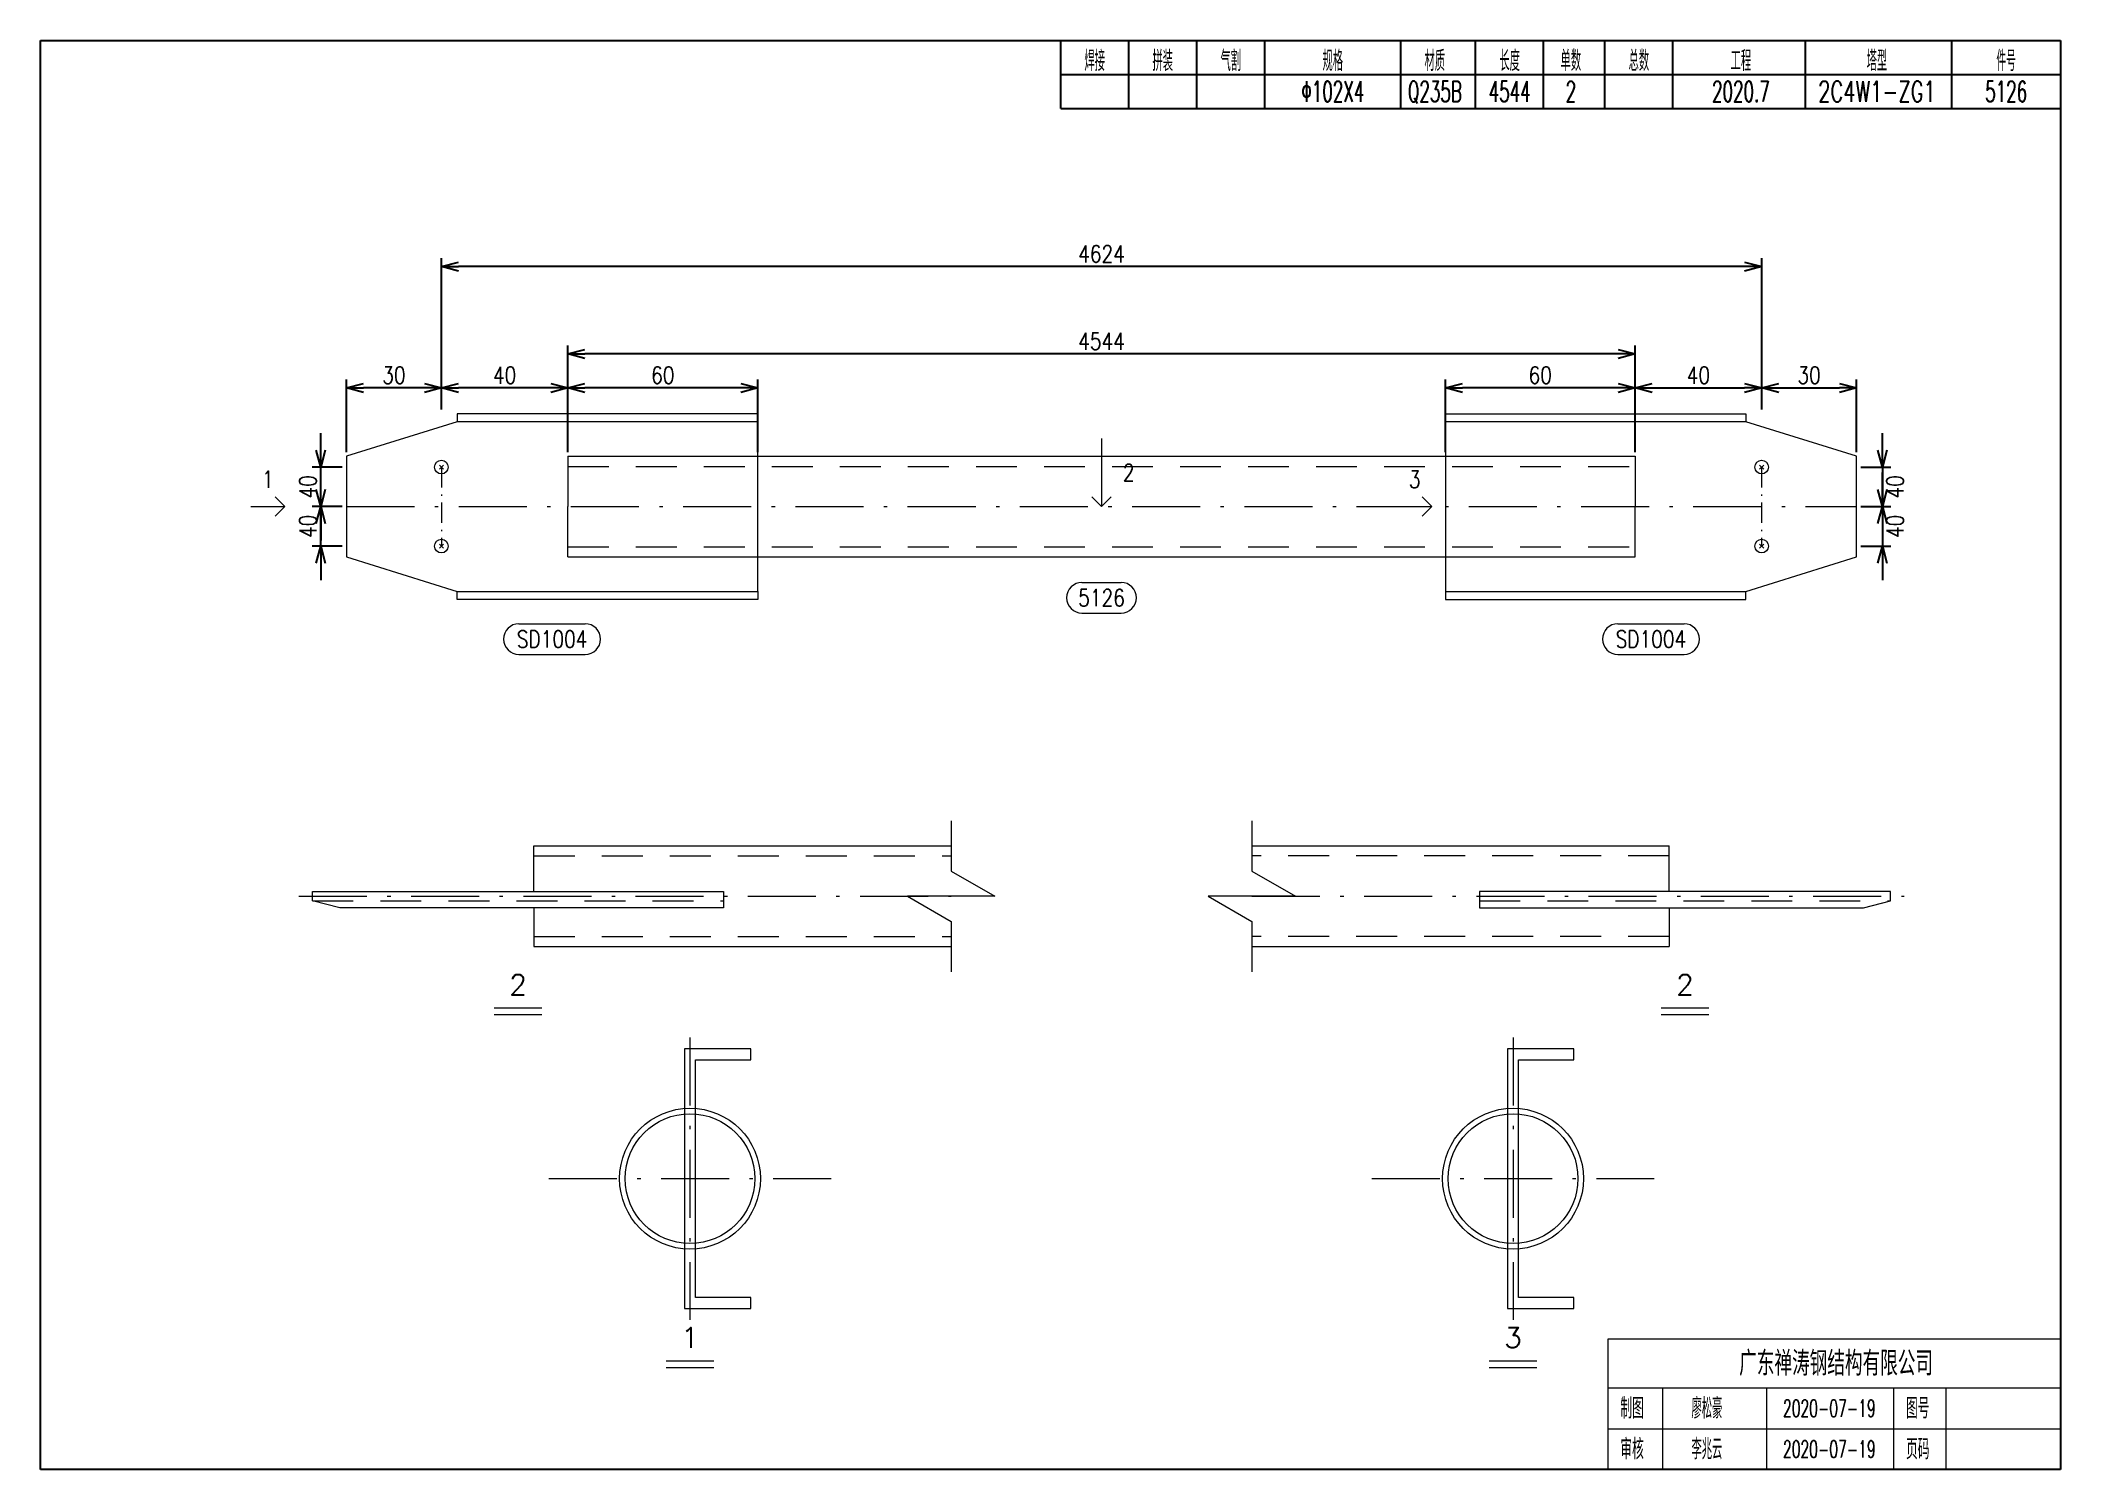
# Model space of a CAD drawing. Extents: x 154981 to 165753, y -86801 to -82885.
# Drawn here: x 159243.1 to 159540.1, y -84766.7 to -84556.7 of the extents above; entities that cross this region are included whole.
import ezdxf
from ezdxf.enums import TextEntityAlignment as Align

# ---------------------------------------------------------------- set-up
doc = ezdxf.new("R2010")
doc.units = 0
doc.header["$MEASUREMENT"] = 0
for name, pattern in [('一点画线', [5.2, 3, -1, 0.2, -1]), ('长一点画线', [16.5, 10, -3, 0.5, -3]), ('长虚线', [10, 6, -4])]:
    doc.linetypes.add(name, pattern=pattern)
doc.layers.get('0').update_dxf_attribs({"linetype": 'CONTINUOUS', "lineweight": 25})
doc.layers.get('Defpoints').update_dxf_attribs({"linetype": 'CONTINUOUS'})
doc.layers.add('4', color=7, linetype='CONTINUOUS', lineweight=25)
doc.layers.add('5', color=7, linetype='CONTINUOUS', lineweight=25)
doc.styles.add('DimFont', font='simplex.shx', dxfattribs={"width": 0.8, "bigfont": 'gbhzfs.shx'})
doc.styles.get("Standard").update_dxf_attribs({"font": 'simplex.shx', "width": 0.7, "height": 3, "bigfont": 'gbhzfs.shx'})
doc.dimstyles.new('DHDxfDimStyleOpen30', dxfattribs={"dimtxt": 2.5, "dimasz": 2.5, "dimexe": 1.25, "dimexo": 0.625, "dimtad": 2, "dimtxsty": 'DimFont', "dimblk": 'OPEN30', "dimblk1": 'OPEN30', "dimblk2": 'OPEN30', "dimcen": 2.5, "dimadec": 0, "dimazin": 0, "dimtfac": 1, "dimtmove": 0, "dimatfit": 3, "dimfxl": 0, "dimarcsym": 0})

msp = doc.modelspace()

# ---------------------------------------------------------------- texts
at = {"layer": '4', "color": 1, "linetype": 'Continuous', "lineweight": 25}
for s, width, p in [('焊接', 0.7, (159398.11666, -84559.66733)), ('拼装', 0.7, (159408.11666, -84559.66733)), ('气割', 0.7, (159418.11666, -84559.66733)), ('规格', 0.7, (159433.11666, -84559.66733)), ('材质', 0.7, (159448.11666, -84559.66733)), ('长度', 0.7, (159459.11666, -84559.66733)), ('单数', 0.7, (159468.11666, -84559.66733)), ('总数', 0.7, (159478.11666, -84559.66733)), ('工程', 0.7, (159493.11666, -84559.66733)), ('塔型', 0.7, (159513.11666, -84559.66733)), ('件号', 0.6, (159532.11666, -84559.66733)), ('Φ102X4', 0.6, (159433.11666, -84564.16733)), ('Q235B', 0.6, (159448.11666, -84564.16733)), ('4544', 0.6, (159459.11666, -84564.16733)), ('2', 0.6, (159468.11666, -84564.16733)), ('2020.7', 0.6, (159493.11666, -84564.16733)), ('2C4W1-ZG1', 0.7, (159513.11666, -84564.16733)), ('5126', 0.6, (159532.11666, -84564.16733))]:
    msp.add_text(s, height=3, dxfattribs=dict(at, width=width)).set_placement(p, align=Align.MIDDLE_CENTER)
at = {"layer": '4', "color": 1, "linetype": 'Continuous', "lineweight": 13}
msp.add_text('广东禅涛钢结构有限公司', height=3.6, dxfattribs=at).set_placement((159507.11666, -84751.06733), align=Align.MIDDLE_CENTER)
for s, height, width, p in [('制图', 3, 0.8, (159477.11666, -84757.66733)), ('廖松豪', 3, 0.7, (159488.11666, -84757.66733)), ('2020-07-19', 2.5, 0.6, (159506.11666, -84757.66733)), ('图号', 3, 0.8, (159519.11666, -84757.66733)), ('审核', 3, 0.8, (159477.11666, -84763.66733)), ('李兆云', 3, 0.7, (159488.11666, -84763.66733)), ('2020-07-19', 2.5, 0.6, (159506.11666, -84763.66733)), ('页码', 3, 0.8, (159519.11666, -84763.66733))]:
    msp.add_text(s, height=height, dxfattribs=dict(at, width=width)).set_placement(p, align=Align.MIDDLE_CENTER)
at = {"layer": '5', "color": 6, "linetype": 'Continuous', "lineweight": 13, "width": 0.8}
for s, p in [('1', (159276.54666, -84621.16733)), ('2', (159403.11666, -84620.16733)), ('3', (159445.16666, -84621.16733)), ('5126', (159399.11666, -84638.56233)), ('SD1004', (159318.34166, -84644.63733)), ('SD1004', (159479.89166, -84644.63733))]:
    msp.add_text(s, height=2.5, dxfattribs=at).set_placement(p, align=Align.MIDDLE_CENTER)
at = {"layer": '5', "color": 7, "linetype": 'Continuous', "lineweight": 13}
for s, p in [('2', (159313.34166, -84697.81233)), ('2', (159484.89166, -84697.81233)), ('1', (159338.61666, -84749.66733)), ('3', (159459.61666, -84749.66733))]:
    msp.add_text(s, height=3, dxfattribs=at).set_placement(p, align=Align.BOTTOM_CENTER)

# ---------------------------------------------------------------- blocks, each defined once
blk = doc.blocks.new('_OPEN30')
at = {"color": 0, "linetype": 'ByBlock', "lineweight": -2}
for p, q in [((-1, 0.27), (0, 0)), ((0, 0), (-1, -0.27)), ((0, 0), (-1, 0))]:
    blk.add_line(p, q, dxfattribs=at)
blk = doc.blocks.new('*D10')
at = {"layer": '5', "color": 3, "linetype": 'Continuous', "lineweight": -2}
for p, q in [((159302.07, -84610.91), (159302.07, -84588.66)), ((159493.67, -84589.91), (159304.57, -84589.91)), ((159496.17, -84610.91), (159496.17, -84588.66))]:
    blk.add_line(p, q, dxfattribs=at)
at = {"layer": 'Defpoints', "color": 0, "linetype": 'Continuous'}
for p in [(159302.07, -84589.91), (159302.07, -84611.54), (159496.17, -84611.54)]:
    blk.add_point(p, dxfattribs=at)
at = {"layer": '5', "color": 3, "linetype": 'Continuous', "lineweight": -2, "xscale": 2.5, "yscale": 2.5, "zscale": 2.5, "rotation": 180}
blk.add_blockref('_OPEN30', (159302.07, -84589.91), dxfattribs=at)
at = {"layer": '5', "color": 3, "linetype": 'Continuous', "lineweight": -2, "xscale": 2.5, "yscale": 2.5, "zscale": 2.5}
blk.add_blockref('_OPEN30', (159496.17, -84589.91), dxfattribs=at)
at = {"layer": '5', "color": 6, "linetype": 'Continuous', "lineweight": 13, "insert": (159399.12, -84588.03), "char_height": 2.5, "attachment_point": 5, "line_spacing_factor": 0.6, "style": 'DimFont'}
blk.add_mtext('4624', dxfattribs=at)
blk = doc.blocks.new('*D11')
at = {"layer": '5', "color": 3, "linetype": 'Continuous', "lineweight": -2}
for p, q in [((159320.67, -84617.15), (159320.67, -84601.49)), ((159475.07, -84602.74), (159323.17, -84602.74)), ((159477.57, -84617.15), (159477.57, -84601.49))]:
    blk.add_line(p, q, dxfattribs=at)
at = {"layer": 'Defpoints', "color": 0, "linetype": 'Continuous'}
for p in [(159320.67, -84602.74), (159320.67, -84617.77), (159477.57, -84617.77)]:
    blk.add_point(p, dxfattribs=at)
at = {"layer": '5', "color": 3, "linetype": 'Continuous', "lineweight": -2, "xscale": 2.5, "yscale": 2.5, "zscale": 2.5, "rotation": 180}
blk.add_blockref('_OPEN30', (159320.67, -84602.74), dxfattribs=at)
at = {"layer": '5', "color": 3, "linetype": 'Continuous', "lineweight": -2, "xscale": 2.5, "yscale": 2.5, "zscale": 2.5}
blk.add_blockref('_OPEN30', (159477.57, -84602.74), dxfattribs=at)
at = {"layer": '5', "color": 6, "linetype": 'Continuous', "lineweight": 13, "insert": (159399.12, -84600.86), "char_height": 2.5, "attachment_point": 5, "line_spacing_factor": 0.6, "style": 'DimFont'}
blk.add_mtext('4544', dxfattribs=at)
blk = doc.blocks.new('*D12')
at = {"layer": '5', "color": 3, "linetype": 'Continuous', "lineweight": -2}
for p, q in [((159513.92, -84616.87), (159513.92, -84614.37)), ((159510.74, -84619.37), (159515.17, -84619.37)), ((159513.92, -84619.37), (159513.92, -84625.17)), ((159510.74, -84625.17), (159515.17, -84625.17)), ((159513.92, -84627.67), (159513.92, -84630.17))]:
    blk.add_line(p, q, dxfattribs=at)
at = {"layer": 'Defpoints', "color": 0, "linetype": 'Continuous'}
for p in [(159510.12, -84619.37), (159510.12, -84625.17), (159513.92, -84625.17)]:
    blk.add_point(p, dxfattribs=at)
at = {"layer": '5', "color": 3, "linetype": 'Continuous', "lineweight": -2, "xscale": 2.5, "yscale": 2.5, "zscale": 2.5}
for p, rotation in [((159513.92, -84619.37), 270), ((159513.92, -84625.17), 90)]:
    blk.add_blockref('_OPEN30', p, dxfattribs=dict(at, rotation=rotation))
at = {"layer": '5', "color": 6, "linetype": 'Continuous', "lineweight": 13, "insert": (159515.79, -84622.27), "char_height": 2.5, "attachment_point": 5, "rotation": 90, "line_spacing_factor": 0.6, "style": 'DimFont'}
blk.add_mtext('40', dxfattribs=at)
blk = doc.blocks.new('*D13')
at = {"layer": '5', "color": 3, "linetype": 'Continuous', "lineweight": -2}
for p, q in [((159513.92, -84622.67), (159513.92, -84620.17)), ((159510.74, -84625.17), (159515.17, -84625.17)), ((159513.92, -84625.17), (159513.92, -84630.97)), ((159510.74, -84630.97), (159515.17, -84630.97)), ((159513.92, -84633.47), (159513.92, -84635.97))]:
    blk.add_line(p, q, dxfattribs=at)
at = {"layer": 'Defpoints', "color": 0, "linetype": 'Continuous'}
for p in [(159510.12, -84625.17), (159510.12, -84630.97), (159513.92, -84630.97)]:
    blk.add_point(p, dxfattribs=at)
at = {"layer": '5', "color": 3, "linetype": 'Continuous', "lineweight": -2, "xscale": 2.5, "yscale": 2.5, "zscale": 2.5}
for p, rotation in [((159513.92, -84625.17), 270), ((159513.92, -84630.97), 90)]:
    blk.add_blockref('_OPEN30', p, dxfattribs=dict(at, rotation=rotation))
at = {"layer": '5', "color": 6, "linetype": 'Continuous', "lineweight": 13, "insert": (159515.79, -84628.07), "char_height": 2.5, "attachment_point": 5, "rotation": 90, "line_spacing_factor": 0.6, "style": 'DimFont'}
blk.add_mtext('40', dxfattribs=at)
blk = doc.blocks.new('*D14')
at = {"layer": '5', "color": 3, "linetype": 'Continuous', "lineweight": -2}
for p, q in [((159496.17, -84610.91), (159496.17, -84606.49)), ((159498.67, -84607.74), (159507.62, -84607.74)), ((159510.12, -84617.15), (159510.12, -84606.49))]:
    blk.add_line(p, q, dxfattribs=at)
at = {"layer": 'Defpoints', "color": 0, "linetype": 'Continuous'}
for p in [(159510.12, -84607.74), (159496.17, -84611.54), (159510.12, -84617.77)]:
    blk.add_point(p, dxfattribs=at)
at = {"layer": '5', "color": 3, "linetype": 'Continuous', "lineweight": -2, "xscale": 2.5, "yscale": 2.5, "zscale": 2.5, "rotation": 180}
blk.add_blockref('_OPEN30', (159496.17, -84607.74), dxfattribs=at)
at = {"layer": '5', "color": 3, "linetype": 'Continuous', "lineweight": -2, "xscale": 2.5, "yscale": 2.5, "zscale": 2.5}
blk.add_blockref('_OPEN30', (159510.12, -84607.74), dxfattribs=at)
at = {"layer": '5', "color": 6, "linetype": 'Continuous', "lineweight": 13, "insert": (159503.14, -84605.86), "char_height": 2.5, "attachment_point": 5, "line_spacing_factor": 0.6, "style": 'DimFont'}
blk.add_mtext('30', dxfattribs=at)
blk = doc.blocks.new('*D15')
at = {"layer": '5', "color": 3, "linetype": 'Continuous', "lineweight": -2}
for p, q in [((159477.57, -84617.15), (159477.57, -84606.49)), ((159480.07, -84607.74), (159493.67, -84607.74)), ((159496.17, -84610.91), (159496.17, -84606.49))]:
    blk.add_line(p, q, dxfattribs=at)
at = {"layer": 'Defpoints', "color": 0, "linetype": 'Continuous'}
for p in [(159496.17, -84607.74), (159496.17, -84611.54), (159477.57, -84617.77)]:
    blk.add_point(p, dxfattribs=at)
at = {"layer": '5', "color": 3, "linetype": 'Continuous', "lineweight": -2, "xscale": 2.5, "yscale": 2.5, "zscale": 2.5, "rotation": 180}
blk.add_blockref('_OPEN30', (159477.57, -84607.74), dxfattribs=at)
at = {"layer": '5', "color": 3, "linetype": 'Continuous', "lineweight": -2, "xscale": 2.5, "yscale": 2.5, "zscale": 2.5}
blk.add_blockref('_OPEN30', (159496.17, -84607.74), dxfattribs=at)
at = {"layer": '5', "color": 6, "linetype": 'Continuous', "lineweight": 13, "insert": (159486.87, -84605.86), "char_height": 2.5, "attachment_point": 5, "line_spacing_factor": 0.6, "style": 'DimFont'}
blk.add_mtext('40', dxfattribs=at)
blk = doc.blocks.new('*D16')
at = {"layer": '5', "color": 3, "linetype": 'Continuous', "lineweight": -2}
for p, q in [((159449.67, -84617.15), (159449.67, -84606.49)), ((159475.07, -84607.74), (159452.17, -84607.74)), ((159477.57, -84617.15), (159477.57, -84606.49))]:
    blk.add_line(p, q, dxfattribs=at)
at = {"layer": 'Defpoints', "color": 0, "linetype": 'Continuous'}
for p in [(159449.67, -84607.74), (159449.67, -84617.77), (159477.57, -84617.77)]:
    blk.add_point(p, dxfattribs=at)
at = {"layer": '5', "color": 3, "linetype": 'Continuous', "lineweight": -2, "xscale": 2.5, "yscale": 2.5, "zscale": 2.5, "rotation": 180}
blk.add_blockref('_OPEN30', (159449.67, -84607.74), dxfattribs=at)
at = {"layer": '5', "color": 3, "linetype": 'Continuous', "lineweight": -2, "xscale": 2.5, "yscale": 2.5, "zscale": 2.5}
blk.add_blockref('_OPEN30', (159477.57, -84607.74), dxfattribs=at)
at = {"layer": '5', "color": 6, "linetype": 'Continuous', "lineweight": 13, "insert": (159463.62, -84605.86), "char_height": 2.5, "attachment_point": 5, "line_spacing_factor": 0.6, "style": 'DimFont'}
blk.add_mtext('60', dxfattribs=at)
blk = doc.blocks.new('*D17')
at = {"layer": '5', "color": 3, "linetype": 'Continuous', "lineweight": -2}
for p, q in [((159284.32, -84616.87), (159284.32, -84614.37)), ((159287.49, -84619.37), (159283.07, -84619.37)), ((159284.32, -84625.17), (159284.32, -84619.37)), ((159287.49, -84625.17), (159283.07, -84625.17)), ((159284.32, -84627.67), (159284.32, -84630.17))]:
    blk.add_line(p, q, dxfattribs=at)
at = {"layer": 'Defpoints', "color": 0, "linetype": 'Continuous'}
for p in [(159284.32, -84619.37), (159288.12, -84619.37), (159288.12, -84625.17)]:
    blk.add_point(p, dxfattribs=at)
at = {"layer": '5', "color": 3, "linetype": 'Continuous', "lineweight": -2, "xscale": 2.5, "yscale": 2.5, "zscale": 2.5}
for p, rotation in [((159284.32, -84619.37), 270), ((159284.32, -84625.17), 90)]:
    blk.add_blockref('_OPEN30', p, dxfattribs=dict(at, rotation=rotation))
at = {"layer": '5', "color": 6, "linetype": 'Continuous', "lineweight": 13, "insert": (159282.44, -84622.27), "char_height": 2.5, "attachment_point": 5, "rotation": 90, "line_spacing_factor": 0.6, "style": 'DimFont'}
blk.add_mtext('40', dxfattribs=at)
blk = doc.blocks.new('*D18')
at = {"layer": '5', "color": 3, "linetype": 'Continuous', "lineweight": -2}
for p, q in [((159284.32, -84622.67), (159284.32, -84620.17)), ((159287.49, -84625.17), (159283.07, -84625.17)), ((159284.32, -84630.97), (159284.32, -84625.17)), ((159287.49, -84630.97), (159283.07, -84630.97)), ((159284.32, -84633.47), (159284.32, -84635.97))]:
    blk.add_line(p, q, dxfattribs=at)
at = {"layer": 'Defpoints', "color": 0, "linetype": 'Continuous'}
for p in [(159284.32, -84625.17), (159288.12, -84625.17), (159288.12, -84630.97)]:
    blk.add_point(p, dxfattribs=at)
at = {"layer": '5', "color": 3, "linetype": 'Continuous', "lineweight": -2, "xscale": 2.5, "yscale": 2.5, "zscale": 2.5}
for p, rotation in [((159284.32, -84625.17), 270), ((159284.32, -84630.97), 90)]:
    blk.add_blockref('_OPEN30', p, dxfattribs=dict(at, rotation=rotation))
at = {"layer": '5', "color": 6, "linetype": 'Continuous', "lineweight": 13, "insert": (159282.44, -84628.07), "char_height": 2.5, "attachment_point": 5, "rotation": 90, "line_spacing_factor": 0.6, "style": 'DimFont'}
blk.add_mtext('40', dxfattribs=at)
blk = doc.blocks.new('*D19')
at = {"layer": '5', "color": 3, "linetype": 'Continuous', "lineweight": -2}
for p, q in [((159288.12, -84617.15), (159288.12, -84606.49)), ((159299.57, -84607.74), (159290.62, -84607.74)), ((159302.07, -84610.91), (159302.07, -84606.49))]:
    blk.add_line(p, q, dxfattribs=at)
at = {"layer": 'Defpoints', "color": 0, "linetype": 'Continuous'}
for p in [(159288.12, -84607.74), (159302.07, -84611.54), (159288.12, -84617.77)]:
    blk.add_point(p, dxfattribs=at)
at = {"layer": '5', "color": 3, "linetype": 'Continuous', "lineweight": -2, "xscale": 2.5, "yscale": 2.5, "zscale": 2.5, "rotation": 180}
blk.add_blockref('_OPEN30', (159288.12, -84607.74), dxfattribs=at)
at = {"layer": '5', "color": 3, "linetype": 'Continuous', "lineweight": -2, "xscale": 2.5, "yscale": 2.5, "zscale": 2.5}
blk.add_blockref('_OPEN30', (159302.07, -84607.74), dxfattribs=at)
at = {"layer": '5', "color": 6, "linetype": 'Continuous', "lineweight": 13, "insert": (159295.09, -84605.86), "char_height": 2.5, "attachment_point": 5, "line_spacing_factor": 0.6, "style": 'DimFont'}
blk.add_mtext('30', dxfattribs=at)
blk = doc.blocks.new('*D20')
at = {"layer": '5', "color": 3, "linetype": 'Continuous', "lineweight": -2}
for p, q in [((159302.07, -84610.91), (159302.07, -84606.49)), ((159318.17, -84607.74), (159304.57, -84607.74)), ((159320.67, -84617.15), (159320.67, -84606.49))]:
    blk.add_line(p, q, dxfattribs=at)
at = {"layer": 'Defpoints', "color": 0, "linetype": 'Continuous'}
for p in [(159302.07, -84607.74), (159302.07, -84611.54), (159320.67, -84617.77)]:
    blk.add_point(p, dxfattribs=at)
at = {"layer": '5', "color": 3, "linetype": 'Continuous', "lineweight": -2, "xscale": 2.5, "yscale": 2.5, "zscale": 2.5, "rotation": 180}
blk.add_blockref('_OPEN30', (159302.07, -84607.74), dxfattribs=at)
at = {"layer": '5', "color": 3, "linetype": 'Continuous', "lineweight": -2, "xscale": 2.5, "yscale": 2.5, "zscale": 2.5}
blk.add_blockref('_OPEN30', (159320.67, -84607.74), dxfattribs=at)
at = {"layer": '5', "color": 6, "linetype": 'Continuous', "lineweight": 13, "insert": (159311.37, -84605.86), "char_height": 2.5, "attachment_point": 5, "line_spacing_factor": 0.6, "style": 'DimFont'}
blk.add_mtext('40', dxfattribs=at)
blk = doc.blocks.new('*D21')
at = {"layer": '5', "color": 3, "linetype": 'Continuous', "lineweight": -2}
for p, q in [((159320.67, -84617.15), (159320.67, -84606.49)), ((159346.07, -84607.74), (159323.17, -84607.74)), ((159348.57, -84617.15), (159348.57, -84606.49))]:
    blk.add_line(p, q, dxfattribs=at)
at = {"layer": 'Defpoints', "color": 0, "linetype": 'Continuous'}
for p in [(159320.67, -84607.74), (159320.67, -84617.77), (159348.57, -84617.77)]:
    blk.add_point(p, dxfattribs=at)
at = {"layer": '5', "color": 3, "linetype": 'Continuous', "lineweight": -2, "xscale": 2.5, "yscale": 2.5, "zscale": 2.5, "rotation": 180}
blk.add_blockref('_OPEN30', (159320.67, -84607.74), dxfattribs=at)
at = {"layer": '5', "color": 3, "linetype": 'Continuous', "lineweight": -2, "xscale": 2.5, "yscale": 2.5, "zscale": 2.5}
blk.add_blockref('_OPEN30', (159348.57, -84607.74), dxfattribs=at)
at = {"layer": '5', "color": 6, "linetype": 'Continuous', "lineweight": 13, "insert": (159334.62, -84605.86), "char_height": 2.5, "attachment_point": 5, "line_spacing_factor": 0.6, "style": 'DimFont'}
blk.add_mtext('60', dxfattribs=at)
blk = doc.blocks.new('CTDHK')
at = {"color": 0, "linetype": 'Continuous'}
for p, q in [((0, 210), (297, 210)), ((0, 0), (0, 210)), ((297, 210), (297, 0)), ((297, 0), (0, 0))]:
    blk.add_line(p, q, dxfattribs=at)

# ---------------------------------------------------------------- dimensions: what is measured, and where the dimension line sits
at = {"layer": '5', "color": 6, "linetype": 'Continuous', "lineweight": 13}
for base, p1, p2, text, picture, middle in [((159302.06666, -84589.90733), (159496.16666, -84611.53733), (159302.06666, -84611.53733), '4624', '*D10', (159399.11666, -84589.90733)), ((159320.66666, -84602.73733), (159477.56666, -84617.77233), (159320.66666, -84617.77233), '4544', '*D11', (159399.11666, -84602.73733)), ((159288.11666, -84607.73733), (159302.06666, -84611.53733), (159288.11666, -84617.77233), '30', '*D19', (159295.09166, -84607.73733)), ((159302.06666, -84607.73733), (159320.66666, -84617.77233), (159302.06666, -84611.53733), '40', '*D20', (159311.36666, -84607.73733)), ((159320.66666, -84607.73733), (159348.56666, -84617.77233), (159320.66666, -84617.77233), '60', '*D21', (159334.61666, -84607.73733)), ((159449.66666, -84607.73733), (159477.56666, -84617.77233), (159449.66666, -84617.77233), '60', '*D16', (159463.61666, -84607.73733)), ((159496.16666, -84607.73733), (159477.56666, -84617.77233), (159496.16666, -84611.53733), '40', '*D15', (159486.86666, -84607.73733)), ((159510.11666, -84607.73733), (159496.16666, -84611.53733), (159510.11666, -84617.77233), '30', '*D14', (159503.14166, -84607.73733))]:
    dim = msp.add_linear_dim(base=base, p1=p1, p2=p2, text=text, dimstyle='DHDxfDimStyleOpen30', override={"dimtxt": 2.5, "dimclrd": 3, "dimclre": 3, "dimclrt": 6}, dxfattribs=at)
    dim.commit()
    dim.dimension.update_dxf_attribs({"geometry": picture, "text_midpoint": middle, "dimtype": 160})
for base, p1, p2, picture, middle in [((159284.31666, -84619.36733), (159288.11666, -84625.16733), (159288.11666, -84619.36733), '*D17', (159284.31666, -84622.26733)), ((159513.91666, -84625.16733), (159510.11666, -84619.36733), (159510.11666, -84625.16733), '*D12', (159513.91666, -84622.26733)), ((159284.31666, -84625.16733), (159288.11666, -84630.96733), (159288.11666, -84625.16733), '*D18', (159284.31666, -84628.06733)), ((159513.91666, -84630.96733), (159510.11666, -84625.16733), (159510.11666, -84630.96733), '*D13', (159513.91666, -84628.06733))]:
    dim = msp.add_linear_dim(base=base, p1=p1, p2=p2, angle=90, text='40', dimstyle='DHDxfDimStyleOpen30', override={"dimtxt": 2.5, "dimclrd": 3, "dimclre": 3, "dimclrt": 6}, dxfattribs=at)
    dim.commit()
    dim.dimension.update_dxf_attribs({"geometry": picture, "text_midpoint": middle, "dimtype": 160})

# ---------------------------------------------------------------- linework, layer by layer
at = {"layer": '4', "color": 1, "linetype": 'Continuous', "lineweight": 25}
for p, q in [((159393.11666, -84566.66733), (159393.11666, -84556.66733)), ((159403.11666, -84566.66733), (159403.11666, -84556.66733)), ((159413.11666, -84566.66733), (159413.11666, -84556.66733)), ((159423.11666, -84566.66733), (159423.11666, -84556.66733)), ((159443.11666, -84566.66733), (159443.11666, -84556.66733)), ((159454.11666, -84566.66733), (159454.11666, -84556.66733)), ((159464.11666, -84566.66733), (159464.11666, -84556.66733)), ((159473.11666, -84566.66733), (159473.11666, -84556.66733)), ((159483.11666, -84566.66733), (159483.11666, -84556.66733)), ((159502.61666, -84566.66733), (159502.61666, -84556.66733)), ((159524.11666, -84566.66733), (159524.11666, -84556.66733)), ((159393.11666, -84561.66733), (159540.11666, -84561.66733)), ((159393.11666, -84566.66733), (159540.11666, -84566.66733))]:
    msp.add_line(p, q, dxfattribs=at)
at = {"layer": '4', "color": 1, "linetype": 'Continuous', "lineweight": 18}
for p, q in [((159473.61666, -84766.66733), (159473.61666, -84747.46733)), ((159473.61666, -84747.46733), (159540.11666, -84747.46733)), ((159473.61666, -84754.66733), (159540.11666, -84754.66733)), ((159481.61666, -84766.66733), (159481.61666, -84754.66733)), ((159496.91666, -84766.66733), (159496.91666, -84754.66733)), ((159515.61666, -84766.66733), (159515.61666, -84754.66733)), ((159523.31666, -84766.66733), (159523.31666, -84754.66733)), ((159473.61666, -84760.66733), (159540.11666, -84760.66733))]:
    msp.add_line(p, q, dxfattribs=at)
msp.add_lwpolyline([(159243.11666, -84556.66733), (159243.11666, -84766.66733), (159540.11666, -84766.66733), (159540.11666, -84556.66733)], close=True, dxfattribs=at)
at = {"layer": '5', "color": 7, "linetype": 'Continuous', "lineweight": 13}
for p, q in [((159304.39166, -84611.53733), (159304.39166, -84612.69733)), ((159348.56666, -84611.53733), (159304.39166, -84611.53733)), ((159348.56666, -84612.69733), (159348.56666, -84611.53733)), ((159449.66666, -84611.53733), (159493.84166, -84611.53733)), ((159449.66666, -84612.69733), (159449.66666, -84611.53733)), ((159493.84166, -84611.53733), (159493.84166, -84612.69733)), ((159304.39166, -84612.69733), (159288.11666, -84617.77233)), ((159348.56666, -84612.69733), (159304.39166, -84612.69733)), ((159348.56666, -84637.63733), (159348.56666, -84612.69733)), ((159449.66666, -84612.69733), (159449.66666, -84637.63733)), ((159493.84166, -84612.69733), (159449.66666, -84612.69733)), ((159510.11666, -84617.77233), (159493.84166, -84612.69733)), ((159288.11666, -84617.77233), (159288.11666, -84632.56233)), ((159320.66666, -84617.77233), (159320.66666, -84625.16733)), ((159320.66666, -84617.77233), (159477.56666, -84617.77233)), ((159477.56666, -84617.77233), (159477.56666, -84625.16733)), ((159510.11666, -84632.56233), (159510.11666, -84617.77233)), ((159301.76666, -84619.06733), (159302.36666, -84619.66733)), ((159302.36666, -84619.06733), (159301.76666, -84619.66733)), ((159496.46666, -84619.66733), (159495.86666, -84619.06733)), ((159495.86666, -84619.66733), (159496.46666, -84619.06733)), ((159320.66666, -84632.56233), (159320.66666, -84625.16733)), ((159477.56666, -84632.56233), (159477.56666, -84625.16733)), ((159288.11666, -84632.56233), (159304.39166, -84637.63733)), ((159301.76666, -84630.66733), (159302.36666, -84631.26733)), ((159302.36666, -84630.66733), (159301.76666, -84631.26733)), ((159320.66666, -84632.56233), (159477.56666, -84632.56233)), ((159493.84166, -84637.63733), (159510.11666, -84632.56233)), ((159496.46666, -84631.26733), (159495.86666, -84630.66733)), ((159495.86666, -84631.26733), (159496.46666, -84630.66733)), ((159304.39166, -84638.79733), (159304.39166, -84637.63733)), ((159304.39166, -84637.63733), (159348.56666, -84637.63733)), ((159348.56666, -84638.79733), (159304.39166, -84638.79733)), ((159348.56666, -84637.63733), (159348.56666, -84638.79733)), ((159449.66666, -84637.63733), (159449.66666, -84638.79733)), ((159449.66666, -84637.63733), (159493.84166, -84637.63733)), ((159449.66666, -84638.79733), (159493.84166, -84638.79733)), ((159493.84166, -84638.79733), (159493.84166, -84637.63733)), ((159377.00938, -84671.32483), (159377.00938, -84678.71983)), ((159421.22395, -84671.32483), (159421.22395, -84678.71983)), ((159315.66666, -84681.72533), (159315.66666, -84675.02233)), ((159315.66666, -84675.02233), (159377.00938, -84675.02233)), ((159421.22395, -84675.02233), (159482.56666, -84675.02233)), ((159482.56666, -84681.72533), (159482.56666, -84675.02233)), ((159377.00938, -84678.71983), (159383.41364, -84682.41733)), ((159421.22395, -84678.71983), (159427.6282, -84682.41733)), ((159283.11666, -84681.72533), (159343.56666, -84681.72533)), ((159283.11666, -84683.10933), (159283.11666, -84681.72533)), ((159287.11666, -84684.10933), (159283.11666, -84683.10933)), ((159343.56666, -84681.72533), (159343.56666, -84684.10933)), ((159370.60512, -84682.41733), (159377.00938, -84686.11483)), ((159383.41364, -84682.41733), (159370.60512, -84682.41733)), ((159414.81969, -84682.41733), (159421.22395, -84686.11483)), ((159427.6282, -84682.41733), (159414.81969, -84682.41733)), ((159454.66666, -84681.72533), (159454.66666, -84684.10933)), ((159515.11666, -84681.72533), (159454.66666, -84681.72533)), ((159511.11666, -84684.10933), (159515.11666, -84683.10933)), ((159515.11666, -84683.10933), (159515.11666, -84681.72533)), ((159343.56666, -84684.10933), (159287.11666, -84684.10933)), ((159315.66666, -84684.10933), (159315.66666, -84689.81233)), ((159377.00938, -84686.11483), (159377.00938, -84693.50983)), ((159421.22395, -84686.11483), (159421.22395, -84693.50983)), ((159454.66666, -84684.10933), (159511.11666, -84684.10933)), ((159482.56666, -84684.10933), (159482.56666, -84689.81233)), ((159315.66666, -84689.81233), (159377.00938, -84689.81233)), ((159421.22395, -84689.81233), (159482.56666, -84689.81233)), ((159309.84166, -84698.81233), (159316.84166, -84698.81233)), ((159309.84166, -84699.81233), (159316.84166, -84699.81233)), ((159481.39166, -84698.81233), (159488.39166, -84698.81233)), ((159481.39166, -84699.81233), (159488.39166, -84699.81233)), ((159337.80466, -84704.83533), (159337.80466, -84742.99933)), ((159347.54866, -84704.83533), (159337.80466, -84704.83533)), ((159339.42866, -84706.45933), (159347.54866, -84706.45933)), ((159339.42866, -84741.37533), (159339.42866, -84706.45933)), ((159347.54866, -84706.45933), (159347.54866, -84704.83533)), ((159458.80466, -84704.83533), (159458.80466, -84742.99933)), ((159468.54866, -84704.83533), (159458.80466, -84704.83533)), ((159460.42866, -84706.45933), (159468.54866, -84706.45933)), ((159460.42866, -84741.37533), (159460.42866, -84706.45933)), ((159468.54866, -84706.45933), (159468.54866, -84704.83533)), ((159337.80466, -84742.99933), (159347.54866, -84742.99933)), ((159347.54866, -84741.37533), (159339.42866, -84741.37533)), ((159347.54866, -84742.99933), (159347.54866, -84741.37533)), ((159458.80466, -84742.99933), (159468.54866, -84742.99933)), ((159468.54866, -84741.37533), (159460.42866, -84741.37533)), ((159468.54866, -84742.99933), (159468.54866, -84741.37533)), ((159335.11666, -84750.66733), (159342.11666, -84750.66733)), ((159335.11666, -84751.66733), (159342.11666, -84751.66733)), ((159456.11666, -84750.66733), (159463.11666, -84750.66733)), ((159456.11666, -84751.66733), (159463.11666, -84751.66733))]:
    msp.add_line(p, q, dxfattribs=at)
at = {"layer": '5', "color": 6, "linetype": 'Continuous', "lineweight": 13}
for p, q in [((159399.11666, -84615.16733), (159399.11666, -84625.16733)), ((159279.04666, -84625.16733), (159277.63245, -84623.75312)), ((159399.11666, -84625.16733), (159397.70245, -84623.75312)), ((159399.11666, -84625.16733), (159400.53088, -84623.75312)), ((159447.66666, -84625.16733), (159446.25245, -84623.75312)), ((159274.04666, -84625.16733), (159279.04666, -84625.16733)), ((159279.04666, -84625.16733), (159277.63245, -84626.58155)), ((159442.66666, -84625.16733), (159447.66666, -84625.16733)), ((159447.66666, -84625.16733), (159446.25245, -84626.58155))]:
    msp.add_line(p, q, dxfattribs=at)
at = {"layer": '5', "color": 240, "linetype": '一点画线', "lineweight": 13}
for p, q in [((159302.06666, -84619.36733), (159302.06666, -84619.36733)), ((159302.06666, -84619.36733), (159302.06666, -84630.96733)), ((159496.16666, -84619.36733), (159496.16666, -84619.36733)), ((159496.16666, -84619.36733), (159496.16666, -84630.96733)), ((159302.06666, -84630.96733), (159302.06666, -84630.96733)), ((159496.16666, -84630.96733), (159496.16666, -84630.96733))]:
    msp.add_line(p, q, dxfattribs=at)
at = {"layer": '5', "color": 7, "linetype": '长虚线', "lineweight": 13}
for p, q in [((159320.66666, -84619.25133), (159477.56666, -84619.25133)), ((159320.66666, -84631.08333), (159477.56666, -84631.08333)), ((159315.66666, -84676.50133), (159377.00938, -84676.50133)), ((159482.56666, -84676.50133), (159421.22395, -84676.50133)), ((159283.11666, -84683.10933), (159343.56666, -84683.10933)), ((159454.66666, -84683.10933), (159515.11666, -84683.10933)), ((159315.66666, -84688.33333), (159377.00938, -84688.33333)), ((159482.56666, -84688.33333), (159421.22395, -84688.33333))]:
    msp.add_line(p, q, dxfattribs=at)
at = {"layer": '5', "color": 240, "linetype": '长一点画线', "lineweight": 13}
for p, q in [((159288.11666, -84625.16733), (159510.11666, -84625.16733)), ((159281.11666, -84682.41733), (159377.00938, -84682.41733)), ((159421.22395, -84682.41733), (159517.11666, -84682.41733)), ((159338.61666, -84703.16733), (159338.61666, -84744.66733)), ((159459.61666, -84703.16733), (159459.61666, -84744.66733)), ((159317.86666, -84723.91733), (159359.36666, -84723.91733)), ((159438.86666, -84723.91733), (159480.36666, -84723.91733))]:
    msp.add_line(p, q, dxfattribs=at)
at = {"layer": '5', "color": 3, "linetype": 'Continuous', "lineweight": 13}
for p, q in [((159396.24166, -84636.31233), (159401.99166, -84636.31233)), ((159396.24166, -84640.81233), (159401.99166, -84640.81233)), ((159313.46666, -84642.38733), (159323.21666, -84642.38733)), ((159475.01666, -84642.38733), (159484.76666, -84642.38733)), ((159313.46666, -84646.88733), (159323.21666, -84646.88733)), ((159475.01666, -84646.88733), (159484.76666, -84646.88733))]:
    msp.add_line(p, q, dxfattribs=at)
at = {"layer": '5', "color": 7, "linetype": 'Continuous', "lineweight": 13}
for centre, radius in [((159302.06666, -84619.36733), 1), ((159496.16666, -84619.36733), 1), ((159302.06666, -84630.96733), 1), ((159496.16666, -84630.96733), 1), ((159338.61666, -84723.91733), 10.353), ((159338.61666, -84723.91733), 9.541), ((159459.61666, -84723.91733), 10.353), ((159459.61666, -84723.91733), 9.541)]:
    msp.add_circle(centre, radius, dxfattribs=at)
at = {"layer": '5', "color": 3, "linetype": 'Continuous', "lineweight": 13}
for centre, start, end in [((159396.24166, -84638.56233), 90, 270), ((159401.99166, -84638.56233), 270, 90), ((159313.46666, -84644.63733), 90, 270), ((159323.21666, -84644.63733), 270, 90), ((159475.01666, -84644.63733), 90, 270), ((159484.76666, -84644.63733), 270, 90)]:
    msp.add_arc(centre, 2.25, start, end, dxfattribs=at)

# ---------------------------------------------------------------- block references
at = {"color": 2, "linetype": 'Continuous'}
msp.add_blockref('CTDHK', (159243.11666, -84766.66733), dxfattribs=at)

msp.set_redraw_order([(e.dxf.handle, doc.entitydb.next_handle()) for e in msp.query("TEXT MTEXT ATTDEF DIMENSION ARC_DIMENSION")])  # texts and dimensions are drawn at this point

doc.saveas('drawing.dxf')
